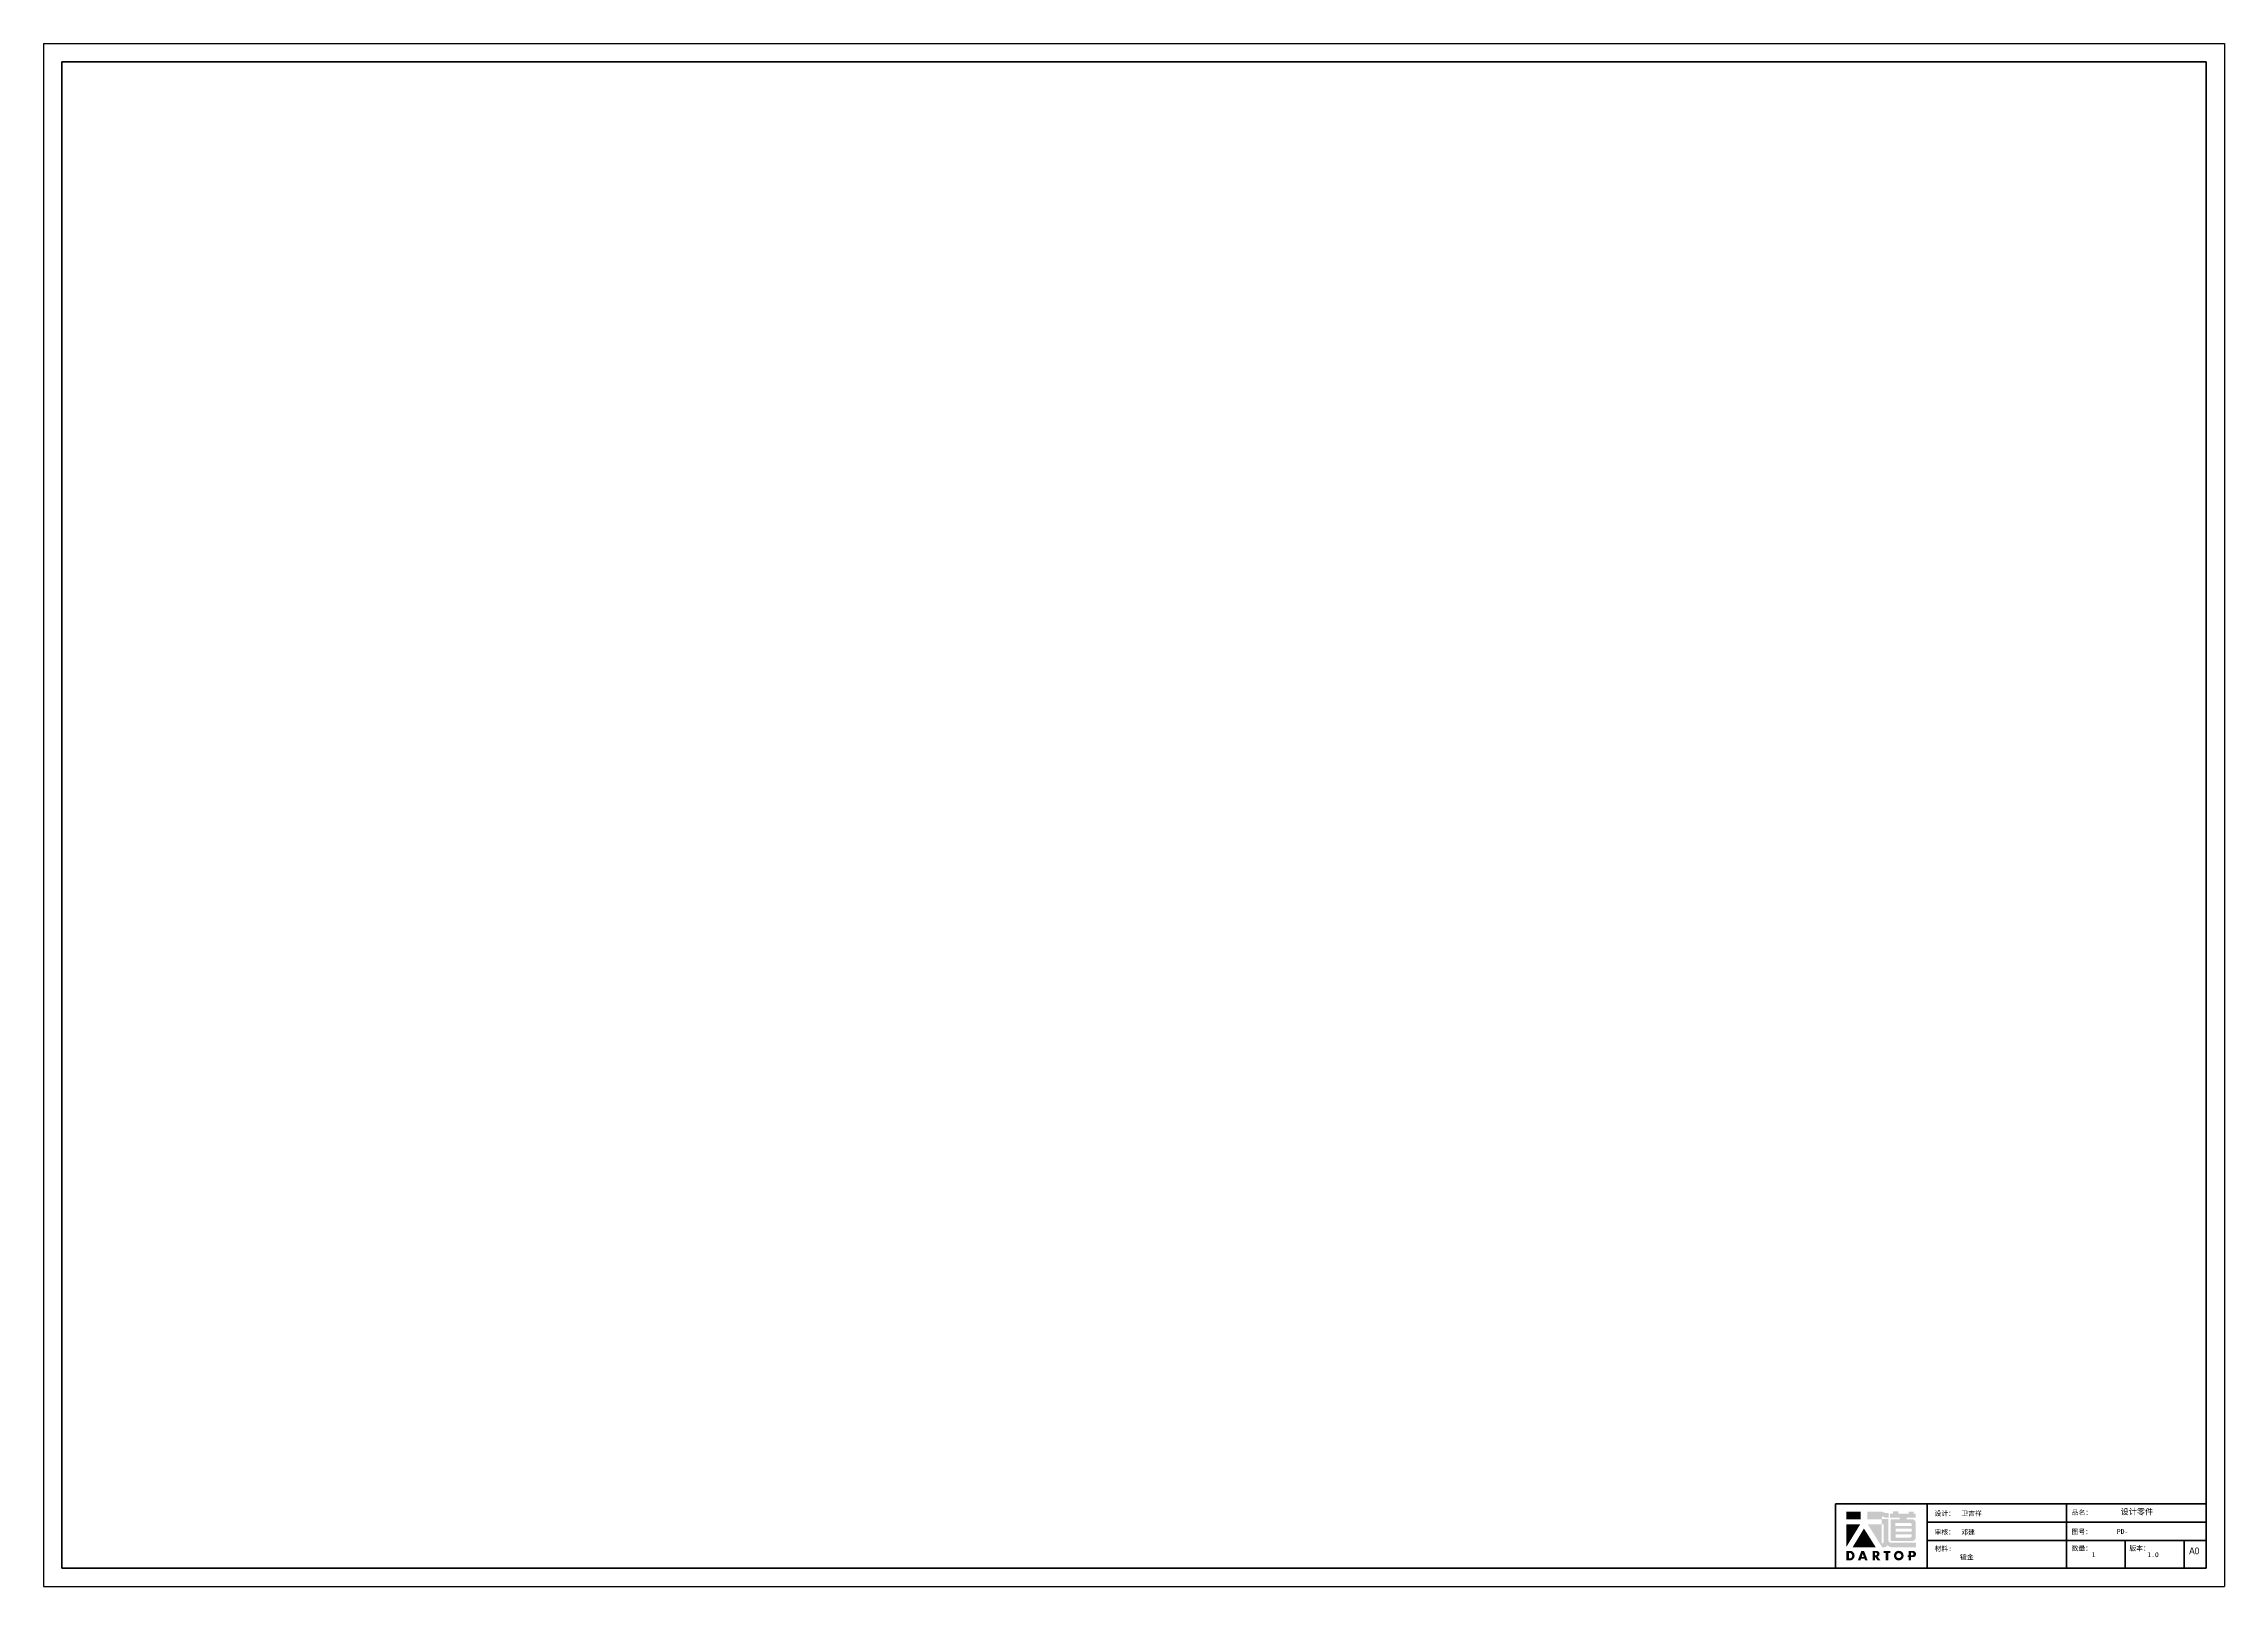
# Paper-space layout '图纸模板-A0' of a CAD drawing. Header units: millimetres. Extents: x 0 to 1189, y 0 to 841.
import ezdxf

# ---------------------------------------------------------------- set-up
doc = ezdxf.new("R2010")
doc.units = ezdxf.units.MM
doc.layers.add('SLD-0', color=179, linetype='Continuous')
doc.styles.add('SLDTEXTSTYLE0', font='simfang.ttf', dxfattribs={"bigfont": 'bigfont'})
doc.styles.add('SLDTEXTSTYLE1', font='GOTHIC.TTF', dxfattribs={"width": 0.913})
doc.styles.add('SLDTEXTSTYLE2', font='simfang.ttf')

# ---------------------------------------------------------------- blocks, each defined once
blk = doc.blocks.new('Dartop Logo')
at = {"true_color": 0xc40018}
h = blk.add_hatch(color=12, dxfattribs=at)
h.set_gradient(color1=(196, 0, 24), color2=(196, 0, 24), tint=1)
h.paths.add_polyline_path([(30.4, -3.9), (33.1, -5), (36, -5), (36, -1.2), (33.6, -1.2), (30.5, 0), (17.9, 0), (17.9, -6.5), (30.1, -6.5), (30.1, -6.6), (30.1, -10.8), (18.3, -10.8), (30.5, -30.3), (32.9, -30.3, 0.279375), (34.6, -28.6), (34.6, -28.5), (34.8, -28.5, 0.143145), (38.2, -30.2), (59.3, -30.2), (59.3, -26.5), (38.1, -26.5, -0.414214), (35.8, -24.2), (35.8, -6.3), (30.4, -6.3)])
h.paths.add_polyline_path([(30.2, -10.8), (31.8, -10.8), (31.8, -26, -0.088936), (30.9, -26.9), (30.2, -26.9)], flags=16)
h = blk.add_hatch(color=12, dxfattribs=at)
h.set_gradient(color1=(196, 0, 24), color2=(196, 0, 24), tint=1)
h.paths.add_polyline_path([(59.2, -1.7), (57.4, -1.7), (57.4, 0.1), (53.1, 0.1), (53.1, -1.6), (44.3, -1.6), (44.3, 0.2), (39.7, 0.2), (39.7, -1.7), (37.2, -1.7), (37.2, -5), (45.5, -5), (45.5, -6.4), (37.7, -6.4), (37.7, -24.9), (56.3, -24.9, 0.414214), (59.1, -22), (59.1, -9.4, 0.414214), (56.3, -6.5), (51.4, -6.5), (51.4, -5), (59.2, -5)])
h.paths.add_polyline_path([(54.2, -9.6, -0.414214), (55.7, -11), (55.7, -12.1), (41.8, -12.1), (41.8, -9.6)], flags=16)
h.paths.add_polyline_path([(55.6, -14.3), (55.6, -17), (41.9, -17), (41.9, -14.3)], flags=16)
h.paths.add_polyline_path([(55.7, -19.4), (55.7, -20.6, -0.414214), (54.3, -22), (41.9, -22), (41.9, -19.4)], flags=16)
h = blk.add_hatch(color=12, dxfattribs=at)
h.set_gradient(color1=(196, 0, 24), color2=(196, 0, 24), tint=1)
h.paths.add_polyline_path([(12.2, 0), (0, 0), (0, -6.4), (12.2, -6.4)])
h = blk.add_hatch(color=12, dxfattribs=at)
h.set_gradient(color1=(196, 0, 24), color2=(196, 0, 24), tint=1)
h.paths.add_polyline_path([(11.8, -10.8), (0, -10.8), (0, -30)])
h = blk.add_hatch(color=12, dxfattribs=at)
h.set_gradient(color1=(196, 0, 24), color2=(196, 0, 24), tint=1)
h.paths.add_polyline_path([(15, -14.3), (5.4, -30.2), (25, -30.2)])
at = {"true_color": 0x646464}
h = blk.add_hatch(color=251, dxfattribs=at)
h.set_gradient(color1=(100, 100, 100), color2=(100, 100, 100), tint=1)
h.paths.add_polyline_path([(4.1, -33.4), (0.1, -33.4), (0.1, -41.5), (3.5, -41.5, 0.793016)])
h.paths.add_polyline_path([(3.6, -39.7), (2.2, -39.7), (2.2, -35.2), (3.4, -35.2, -0.671361)], flags=16)
h = blk.add_hatch(color=251, dxfattribs=at)
h.set_gradient(color1=(100, 100, 100), color2=(100, 100, 100), tint=1)
h.paths.add_polyline_path([(15.1, -33.4), (12.8, -33.4), (9.8, -41.5), (12, -41.5), (12.5, -40.1), (15.5, -40.1), (16, -41.5), (18.2, -41.5)])
h.paths.add_polyline_path([(14.9, -38.5), (13.1, -38.5), (14, -35.9)], flags=16)
h = blk.add_hatch(color=251, dxfattribs=at)
h.set_gradient(color1=(100, 100, 100), color2=(100, 100, 100), tint=1)
h.paths.add_polyline_path([(26.3, -33.4), (22.3, -33.4), (22.3, -41.5), (24.4, -41.5), (24.4, -38.3), (26.6, -41.5), (29.1, -41.5), (26.6, -38.3, 0.744055)])
h.paths.add_polyline_path([(24.4, -37.1), (24.4, -34.9), (25.3, -34.9, -0.796809), (25.3, -37.1)], flags=16)
h = blk.add_hatch(color=251, dxfattribs=at)
h.set_gradient(color1=(100, 100, 100), color2=(100, 100, 100), tint=1)
h.paths.add_polyline_path([(37.4, -33.4), (31.9, -33.4), (31.9, -35.2), (33.6, -35.2), (33.6, -41.5), (35.7, -41.5), (35.7, -35.2), (37.4, -35.2)])
h = blk.add_hatch(color=251, dxfattribs=at)
h.set_gradient(color1=(100, 100, 100), color2=(100, 100, 100), tint=1)
h.paths.add_polyline_path([(40.5, -37.4, 1), (48.8, -37.4, 1)])
h.paths.add_polyline_path([(46.8, -37.4, -1), (42.5, -37.4, -1)], flags=16)
h = blk.add_hatch(color=251, dxfattribs=at)
h.set_gradient(color1=(100, 100, 100), color2=(100, 100, 100), tint=1)
h.paths.add_polyline_path([(56.9, -33.4), (56.7, -33.4), (53.2, -33.4), (53.2, -37.2), (52.3, -37.2), (52.3, -38.7), (53.2, -38.7), (53.2, -41.5), (55.2, -41.5), (55.2, -38.7), (57.5, -38.7, 0.812304)])
h.paths.add_polyline_path([(55.2, -37.2), (55.2, -35), (56.4, -35, -0.778213), (56.3, -37.2)], flags=16)

psp = doc.layouts.new('图纸模板-A0')

# ---------------------------------------------------------------- linework, layer by layer
at = {"color": 7, "linetype": 'Continuous', "lineweight": 40}
for p, q in [((10, 10), (10, 831)), ((10, 831), (1178.9, 831)), ((1178.9, 10), (1178.9, 831)), ((976.9, 10), (976.9, 45)), ((1178.9, 45), (976.9, 45)), ((1026.9, 10.1), (1026.9, 45)), ((1102.9, 45), (1102.9, 10.1)), ((1178.9, 35), (1026.9, 35)), ((1026.9, 25), (1179.1, 25)), ((1134.9, 10.2), (1134.9, 25)), ((1166.9, 10.2), (1166.9, 25)), ((10, 10), (1178.9, 10))]:
    psp.add_line(p, q, dxfattribs=at)
at = {"layer": 'SLD-0'}
for p, q in [((0, 841), (1188.9, 841)), ((0, 841), (0, 0)), ((1188.9, 841), (1188.9, 0)), ((0, 0), (1188.9, 0))]:
    psp.add_line(p, q, dxfattribs=at)

# ---------------------------------------------------------------- block references
at = {"xscale": 0.6400000000000001, "yscale": 0.6400000000000001, "zscale": 0.6400000000000001}
psp.add_blockref('Dartop Logo', (982.8, 40.7), dxfattribs=at)

# ---------------------------------------------------------------- texts
at = {"color": 7, "linetype": 'Continuous', "lineweight": 0}
for s, insert, char_height, attachment_point, style in [('设计：', (1030.9, 41.1), 2.65, 1, 'SLDTEXTSTYLE0'), ('卫吉祥', (1045.5, 41.1), 2.65, 1, 'SLDTEXTSTYLE0'), ('品名：', (1105.7, 41.6), 2.65, 1, 'SLDTEXTSTYLE0'), ('设计零件', (1141.2, 42.3), 3.17, 2, 'SLDTEXTSTYLE0'), ('审核：', (1030.9, 30.9), 2.65, 1, 'SLDTEXTSTYLE0'), ('邓建', (1045.5, 30.8), 2.65, 1, 'SLDTEXTSTYLE0'), ('图号：', (1105.6, 31.1), 2.65, 1, 'SLDTEXTSTYLE0'), ('PD-', (1130.3, 31.2), 2.65, 1, 'SLDTEXTSTYLE2'), ('材料:', (1030.9, 21.9), 2.65, 1, 'SLDTEXTSTYLE0'), ('钣金', (1048.5, 17.3), 2.65, 2, 'SLDTEXTSTYLE0'), ('数量：', (1105.6, 22.1), 2.65, 1, 'SLDTEXTSTYLE0'), ('1', (1116.6, 18.6), 2.65, 1, 'SLDTEXTSTYLE2'), ('版本：', (1137.1, 22.1), 2.65, 1, 'SLDTEXTSTYLE0'), ('1.0', (1146.9, 18.6), 2.65, 1, 'SLDTEXTSTYLE2'), ('A0', (1169.7, 21.2), 3.7, 1, 'SLDTEXTSTYLE1')]:
    psp.add_mtext(s, dxfattribs=dict(at, insert=insert, char_height=char_height, attachment_point=attachment_point, style=style))

doc.saveas('drawing.dxf')
